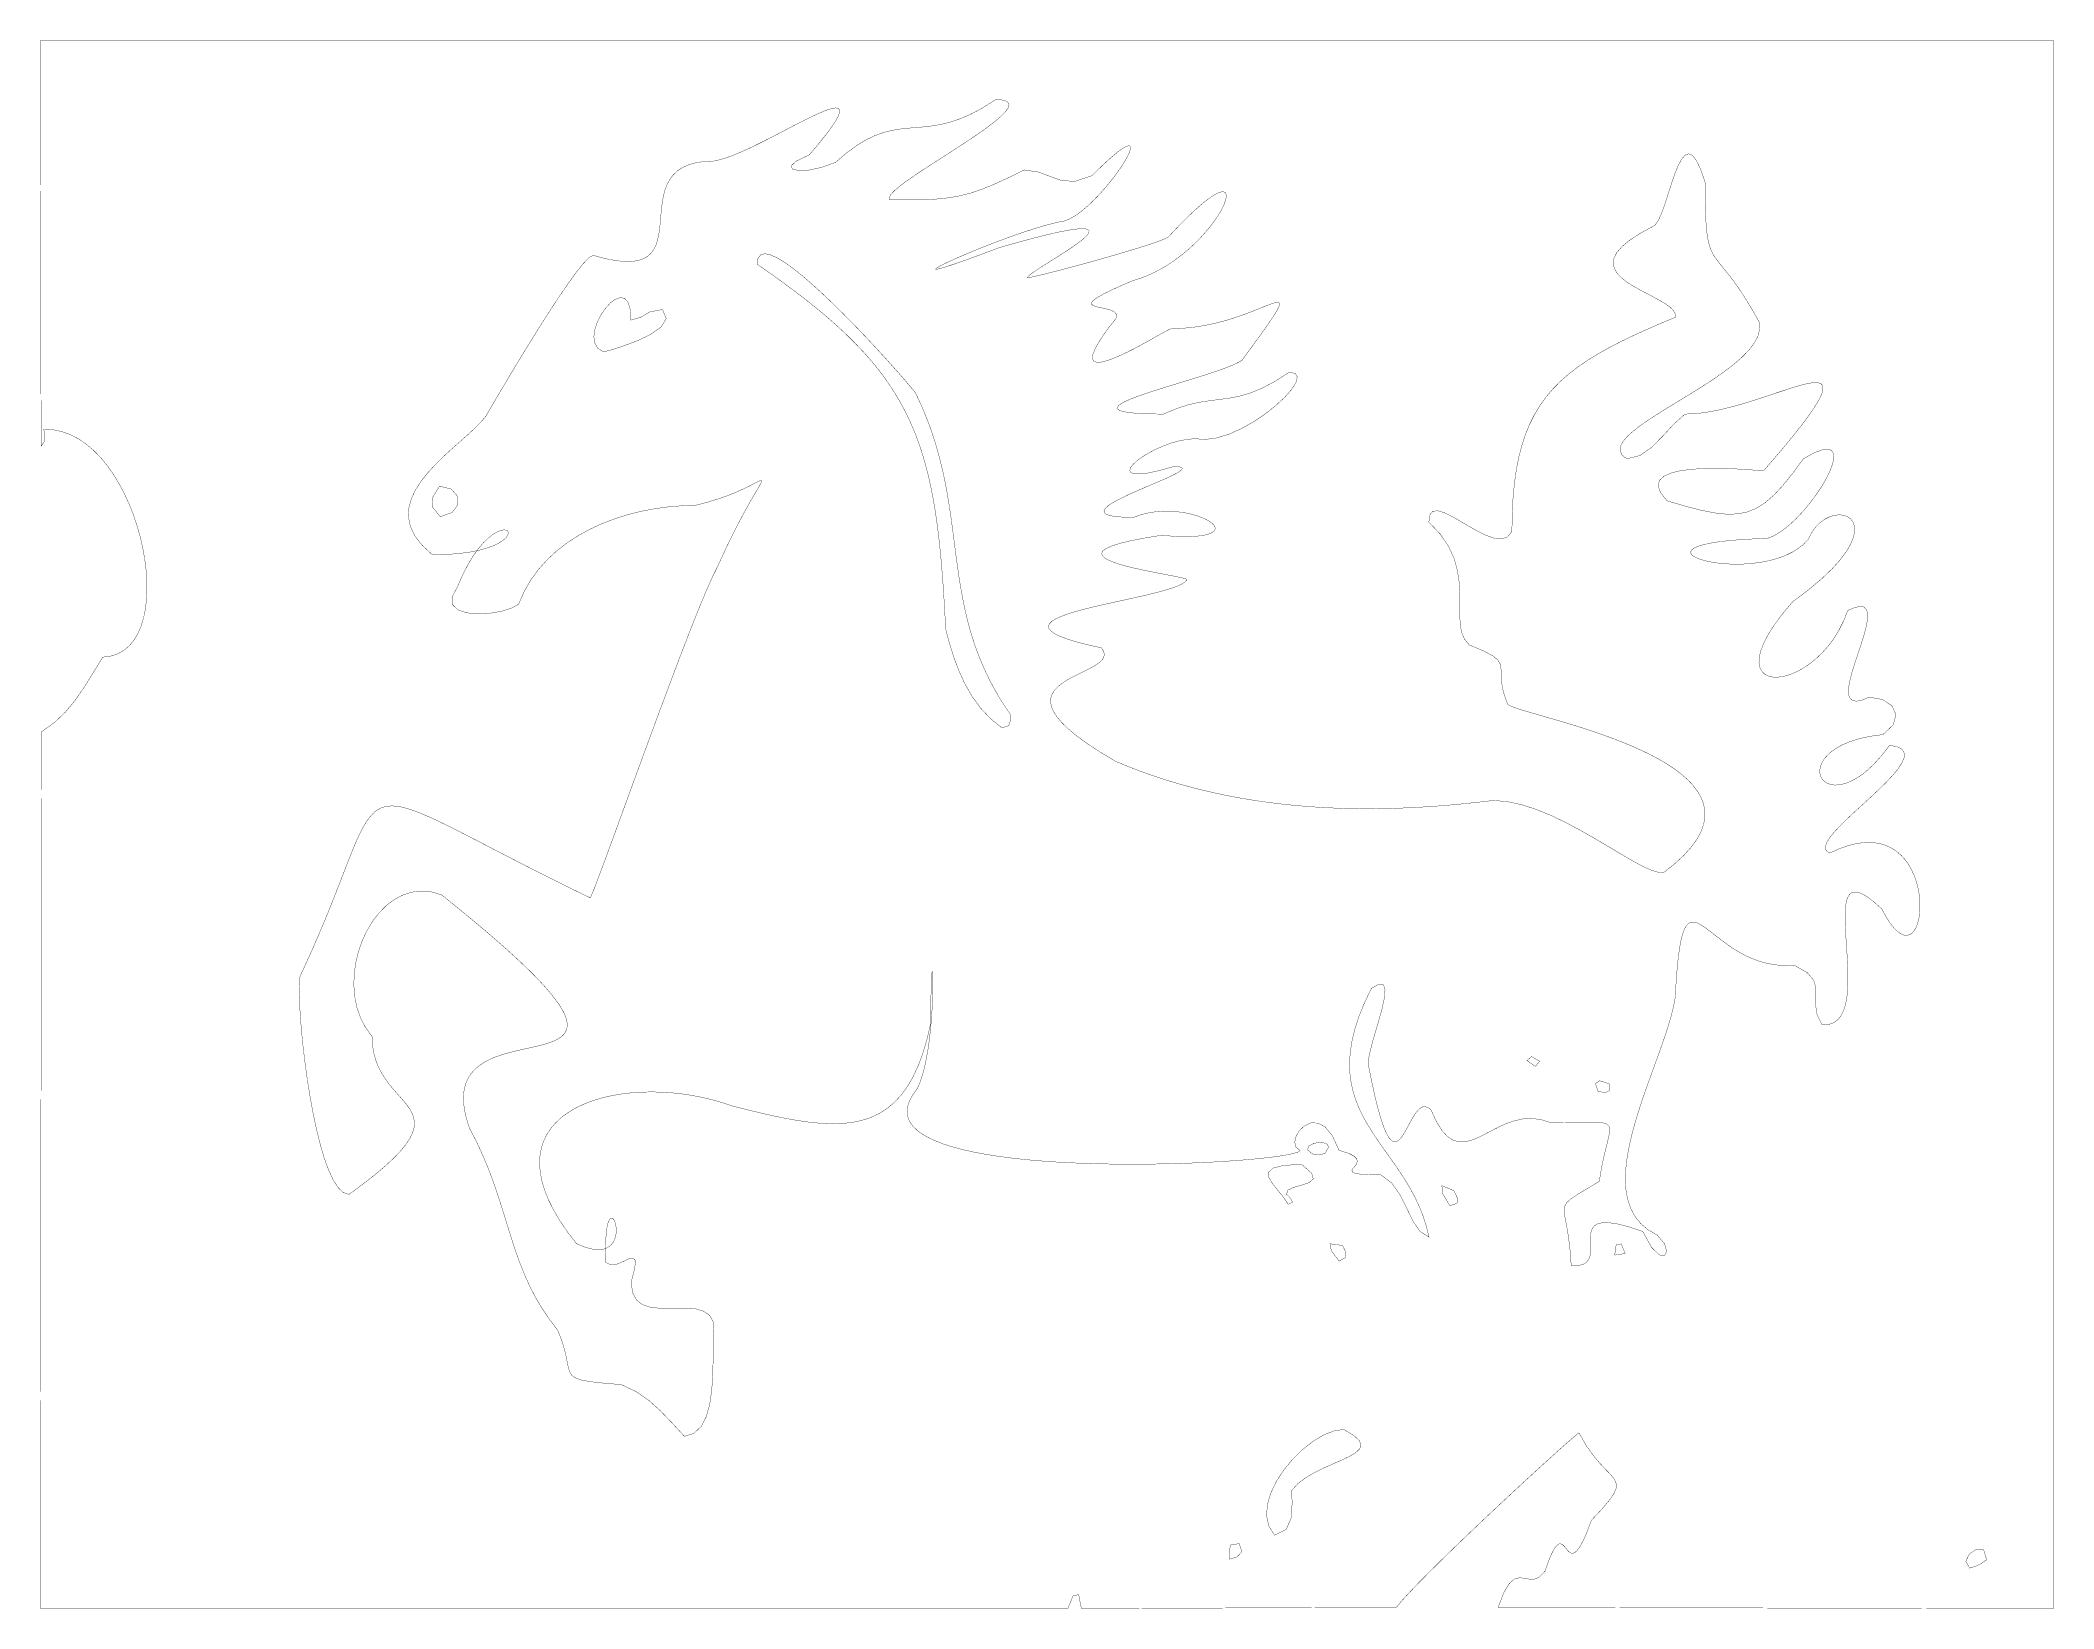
# Model space of a CAD drawing. Extents: x -9.3 to 9.3, y -7.3 to 7.3.
import ezdxf

# ---------------------------------------------------------------- set-up
doc = ezdxf.new("R2010")
doc.units = 0
doc.header["$LTSCALE"] = 0.000394
doc.layers.add('OUTLINE', color=7, linetype='CONTINUOUS')

msp = doc.modelspace()

# ---------------------------------------------------------------- linework, layer by layer
at = {"layer": 'OUTLINE', "color": 7, "linetype": 'CONTINUOUS', "const_width": 0.003}
for points in [[(-9.339, -7.2775), (-9.338866, -7.156201), (-9.338731, -7.0349), (-9.338597, -6.913599), (-9.338463, -6.792295), (-9.338328, -6.670991), (-9.338194, -6.549686), (-9.33806, -6.428379), (-9.337925, -6.307071), (-9.337791, -6.185762), (-9.337657, -6.064451), (-9.337522, -5.94314), (-9.337388, -5.821827), (-9.337254, -5.700514), (-9.337119, -5.579199), (-9.336985, -5.457883), (-9.336851, -5.336566), (-9.336716, -5.215249), (-9.336582, -5.09393), (-9.336448, -4.97261), (-9.336313, -4.851289), (-9.336179, -4.729967), (-9.336045, -4.608645), (-9.33591, -4.487321), (-9.335776, -4.365997), (-9.335642, -4.244672), (-9.335507, -4.123345), (-9.335373, -4.002019), (-9.335239, -3.880691), (-9.335104, -3.759362), (-9.33497, -3.638033), (-9.334836, -3.516703), (-9.334701, -3.395372), (-9.334567, -3.274041), (-9.334433, -3.152709), (-9.334299, -3.031376), (-9.334164, -2.910043), (-9.33403, -2.788709), (-9.333896, -2.667374), (-9.333761, -2.546039), (-9.333627, -2.424703), (-9.333493, -2.303367), (-9.333358, -2.18203), (-9.333224, -2.060693), (-9.33309, -1.939355), (-9.332955, -1.818017), (-9.332821, -1.696678), (-9.332687, -1.575339), (-9.332552, -1.454), (-9.332418, -1.33266), (-9.332284, -1.211319), (-9.332149, -1.089979), (-9.332015, -0.968638), (-9.331881, -0.847297), (-9.331746, -0.725955), (-9.331612, -0.604614), (-9.331478, -0.483272), (-9.331343, -0.36193), (-9.331209, -0.240587), (-9.331075, -0.119245), (-9.33094, 0.002098), (-9.330806, 0.123441), (-9.330672, 0.244784), (-9.330537, 0.366127), (-9.330403, 0.48747), (-9.330269, 0.608813), (-9.330134, 0.730157), (-9.33, 0.8515), (-9.33, 0.8515), (-9.208894, 0.939644), (-9.107815, 1.035648), (-9.019625, 1.141875), (-8.937185, 1.260685), (-8.853356, 1.39444), (-8.761, 1.5455), (-8.688293, 1.554474), (-8.623161, 1.575604), (-8.565443, 1.60804), (-8.51498, 1.650934), (-8.47161, 1.703435), (-8.435173, 1.764696), (-8.405509, 1.833865), (-8.382457, 1.910095), (-8.365857, 1.992535), (-8.355548, 2.080336), (-8.351369, 2.17265), (-8.35316, 2.268626), (-8.36076, 2.367416), (-8.37401, 2.46817), (-8.392748, 2.570038), (-8.416814, 2.672172), (-8.446047, 2.773722), (-8.480287, 2.873839), (-8.519374, 2.971674), (-8.563146, 3.066376), (-8.611444, 3.157098), (-8.664107, 3.242989), (-8.720973, 3.3232), (-8.781884, 3.396882), (-8.846678, 3.463186), (-8.915194, 3.521262), (-8.987273, 3.570261), (-9.062754, 3.609333), (-9.141475, 3.63763), (-9.223278, 3.654302), (-9.308, 3.6585), (-9.308, 3.6585), (-9.297593, 3.596648), (-9.298741, 3.550352), (-9.333, 3.5005), (-9.3332, 3.625903), (-9.3334, 3.751313), (-9.3336, 3.876729), (-9.3338, 4.002151), (-9.334, 4.127579), (-9.3342, 4.253012), (-9.3344, 4.378451), (-9.3346, 4.503894), (-9.3348, 4.629343), (-9.335, 4.754796), (-9.3352, 4.880254), (-9.3354, 5.005716), (-9.3356, 5.131182), (-9.3358, 5.256652), (-9.336, 5.382125), (-9.3362, 5.507602), (-9.3364, 5.633081), (-9.3366, 5.758564), (-9.3368, 5.884049), (-9.337, 6.009537), (-9.3372, 6.135027), (-9.3374, 6.260519), (-9.3376, 6.386013), (-9.3378, 6.511508), (-9.338, 6.637005), (-9.3382, 6.762502), (-9.3384, 6.888001), (-9.3386, 7.0135), (-9.3388, 7.139), (-9.339, 7.2645), (-9.219365, 7.2645), (-9.09973, 7.2645), (-8.980095, 7.2645), (-8.86046, 7.2645), (-8.740824, 7.2645), (-8.621188, 7.2645), (-8.501552, 7.2645), (-8.381915, 7.2645), (-8.262279, 7.2645), (-8.142642, 7.2645), (-8.023005, 7.2645), (-7.903367, 7.2645), (-7.78373, 7.2645), (-7.664092, 7.2645), (-7.544454, 7.2645), (-7.424816, 7.2645), (-7.305177, 7.2645), (-7.185539, 7.2645), (-7.0659, 7.2645), (-6.94626, 7.2645), (-6.826621, 7.2645), (-6.706982, 7.2645), (-6.587342, 7.2645), (-6.467702, 7.2645), (-6.348062, 7.2645), (-6.228421, 7.2645), (-6.108781, 7.2645), (-5.98914, 7.2645), (-5.869499, 7.2645), (-5.749858, 7.2645), (-5.630216, 7.2645), (-5.510575, 7.2645), (-5.390933, 7.2645), (-5.271291, 7.2645), (-5.151649, 7.2645), (-5.032006, 7.2645), (-4.912364, 7.2645), (-4.792721, 7.2645), (-4.673078, 7.2645), (-4.553435, 7.2645), (-4.433792, 7.2645), (-4.314148, 7.2645), (-4.194505, 7.2645), (-4.074861, 7.2645), (-3.955217, 7.2645), (-3.835572, 7.2645), (-3.715928, 7.2645), (-3.596284, 7.2645), (-3.476639, 7.2645), (-3.356994, 7.2645), (-3.237349, 7.2645), (-3.117704, 7.2645), (-2.998058, 7.2645), (-2.878413, 7.2645), (-2.758767, 7.2645), (-2.639121, 7.2645), (-2.519475, 7.2645), (-2.399829, 7.2645), (-2.280183, 7.2645), (-2.160536, 7.2645), (-2.04089, 7.2645), (-1.921243, 7.2645), (-1.801596, 7.2645), (-1.681949, 7.2645), (-1.562302, 7.2645), (-1.442654, 7.2645), (-1.323007, 7.2645), (-1.203359, 7.2645), (-1.083711, 7.2645), (-0.964063, 7.2645), (-0.844415, 7.2645), (-0.724767, 7.2645), (-0.605119, 7.2645), (-0.48547, 7.2645), (-0.365822, 7.2645), (-0.246173, 7.2645), (-0.126524, 7.2645), (-0.006875, 7.2645), (0.112774, 7.2645), (0.232423, 7.2645), (0.352073, 7.2645), (0.471722, 7.2645), (0.591372, 7.2645), (0.711021, 7.2645), (0.830671, 7.2645), (0.950321, 7.2645), (1.069971, 7.2645), (1.189621, 7.2645), (1.309272, 7.2645), (1.428922, 7.2645), (1.548572, 7.2645), (1.668223, 7.2645), (1.787874, 7.2645), (1.907524, 7.2645), (2.027175, 7.2645), (2.146826, 7.2645), (2.266477, 7.2645), (2.386128, 7.2645), (2.50578, 7.2645), (2.625431, 7.2645), (2.745082, 7.2645), (2.864734, 7.2645), (2.984385, 7.2645), (3.104037, 7.2645), (3.223689, 7.2645), (3.343341, 7.2645), (3.462993, 7.2645), (3.582645, 7.2645), (3.702297, 7.2645), (3.821949, 7.2645), (3.941601, 7.2645), (4.061253, 7.2645), (4.180906, 7.2645), (4.300558, 7.2645), (4.42021, 7.2645), (4.539863, 7.2645), (4.659516, 7.2645), (4.779168, 7.2645), (4.898821, 7.2645), (5.018474, 7.2645), (5.138127, 7.2645), (5.25778, 7.2645), (5.377433, 7.2645), (5.497086, 7.2645), (5.616739, 7.2645), (5.736392, 7.2645), (5.856045, 7.2645), (5.975698, 7.2645), (6.095351, 7.2645), (6.215005, 7.2645), (6.334658, 7.2645), (6.454311, 7.2645), (6.573965, 7.2645), (6.693618, 7.2645), (6.813272, 7.2645), (6.932925, 7.2645), (7.052579, 7.2645), (7.172232, 7.2645), (7.291886, 7.2645), (7.41154, 7.2645), (7.531193, 7.2645), (7.650847, 7.2645), (7.770501, 7.2645), (7.890154, 7.2645), (8.009808, 7.2645), (8.129462, 7.2645), (8.249116, 7.2645), (8.368769, 7.2645), (8.488423, 7.2645), (8.608077, 7.2645), (8.727731, 7.2645), (8.847385, 7.2645), (8.967038, 7.2645), (9.086692, 7.2645), (9.206346, 7.2645), (9.326, 7.2645), (9.326, 7.2645), (9.326, 7.144326), (9.326, 7.024153), (9.326, 6.903979), (9.326, 6.783806), (9.326, 6.663632), (9.326, 6.543459), (9.326, 6.423285), (9.326, 6.303111), (9.326, 6.182938), (9.326, 6.062764), (9.326, 5.94259), (9.326, 5.822416), (9.326, 5.702243), (9.326, 5.582069), (9.326, 5.461895), (9.326, 5.341721), (9.326, 5.221547), (9.326, 5.101373), (9.326, 4.981199), (9.326, 4.861024), (9.326, 4.74085), (9.326, 4.620676), (9.326, 4.500501), (9.326, 4.380327), (9.326, 4.260152), (9.326, 4.139978), (9.326, 4.019803), (9.326, 3.899628), (9.326, 3.779453), (9.326, 3.659278), (9.326, 3.539103), (9.326, 3.418928), (9.326, 3.298752), (9.326, 3.178577), (9.326, 3.058401), (9.326, 2.938226), (9.326, 2.81805), (9.326, 2.697874), (9.326, 2.577698), (9.326, 2.457522), (9.326, 2.337345), (9.326, 2.217169), (9.326, 2.096992), (9.326, 1.976816), (9.326, 1.856639), (9.326, 1.736462), (9.326, 1.616284), (9.326, 1.496107), (9.326, 1.375929), (9.326, 1.255752), (9.326, 1.135574), (9.326, 1.015396), (9.326, 0.895218), (9.326, 0.775039), (9.326, 0.654861), (9.326, 0.534682), (9.326, 0.414503), (9.326, 0.294324), (9.326, 0.174144), (9.326, 0.053965), (9.326, -0.066215), (9.326, -0.186395), (9.326, -0.306575), (9.326, -0.426755), (9.326, -0.546936), (9.326, -0.667117), (9.326, -0.787298), (9.326, -0.907479), (9.326, -1.027661), (9.326, -1.147842), (9.326, -1.268024), (9.326, -1.388207), (9.326, -1.508389), (9.326, -1.628572), (9.326, -1.748755), (9.326, -1.868938), (9.326, -1.989121), (9.326, -2.109305), (9.326, -2.229489), (9.326, -2.349673), (9.326, -2.469858), (9.326, -2.590043), (9.326, -2.710228), (9.326, -2.830413), (9.326, -2.950599), (9.326, -3.070785), (9.326, -3.190971), (9.326, -3.311157), (9.326, -3.431344), (9.326, -3.551531), (9.326, -3.671719), (9.326, -3.791906), (9.326, -3.912095), (9.326, -4.032283), (9.326, -4.152472), (9.326, -4.272661), (9.326, -4.39285), (9.326, -4.51304), (9.326, -4.63323), (9.326, -4.75342), (9.326, -4.873611), (9.326, -4.993802), (9.326, -5.113993), (9.326, -5.234185), (9.326, -5.354377), (9.326, -5.474569), (9.326, -5.594762), (9.326, -5.714955), (9.326, -5.835148), (9.326, -5.955342), (9.326, -6.075536), (9.326, -6.195731), (9.326, -6.315926), (9.326, -6.436121), (9.326, -6.556317), (9.326, -6.676513), (9.326, -6.79671), (9.326, -6.916907), (9.326, -7.037104), (9.326, -7.157302), (9.326, -7.2775), (9.326, -7.2775), (9.203427, -7.277284), (9.08085, -7.277065), (8.958271, -7.276842), (8.835688, -7.276617), (8.713102, -7.276388), (8.590513, -7.276156), (8.467921, -7.275921), (8.345327, -7.275684), (8.222729, -7.275444), (8.100129, -7.275201), (7.977526, -7.274955), (7.854921, -7.274707), (7.732314, -7.274457), (7.609704, -7.274204), (7.487091, -7.273949), (7.364477, -7.273691), (7.241861, -7.273432), (7.119242, -7.273171), (6.996621, -7.272907), (6.873999, -7.272642), (6.751375, -7.272375), (6.628749, -7.272106), (6.506122, -7.271836), (6.383493, -7.271564), (6.260862, -7.271291), (6.13823, -7.271016), (6.015597, -7.27074), (5.892963, -7.270463), (5.770327, -7.270185), (5.647691, -7.269905), (5.525053, -7.269625), (5.402415, -7.269344), (5.279776, -7.269062), (5.157136, -7.268779), (5.034495, -7.268495), (4.911854, -7.268211), (4.789213, -7.267927), (4.666571, -7.267642), (4.543928, -7.267357), (4.421286, -7.267071), (4.298643, -7.266786), (4.176, -7.2665), (4.176, -7.2665), (4.22914, -7.129051), (4.279119, -7.045726), (4.326778, -7.004056), (4.372955, -6.99157), (4.41849, -6.9958), (4.464222, -7.004278), (4.510992, -7.004533), (4.559638, -6.984097), (4.611, -6.9305), (4.643546, -6.838358), (4.672056, -6.770012), (4.697048, -6.722583), (4.719039, -6.69319), (4.738548, -6.678955), (4.756092, -6.676996), (4.772189, -6.684436), (4.787357, -6.698393), (4.802114, -6.715988), (4.816978, -6.734342), (4.832466, -6.750574), (4.849097, -6.761805), (4.867388, -6.765156), (4.887857, -6.757746), (4.911022, -6.736696), (4.937401, -6.699126), (4.967512, -6.642157), (5.001872, -6.562908), (5.041, -6.4585), (5.041, -6.4585), (5.138234, -6.355174), (5.207204, -6.274056), (5.250563, -6.210438), (5.270963, -6.159611), (5.271058, -6.116868), (5.2535, -6.0775), (5.220942, -6.036799), (5.176037, -5.990056), (5.121437, -5.932563), (5.059796, -5.859611), (4.993766, -5.766493), (4.926, -5.6485), (4.909322, -5.660032), (4.869388, -5.693386), (4.808852, -5.746199), (4.730365, -5.816108), (4.63658, -5.900749), (4.530148, -5.997759), (4.413723, -6.104776), (4.289956, -6.219436), (4.1615, -6.339375), (4.031007, -6.462231), (3.901129, -6.585641), (3.774519, -6.707241), (3.653828, -6.824668), (3.541709, -6.935559), (3.440815, -7.037551), (3.353797, -7.128281), (3.283308, -7.205385), (3.232, -7.2665), (3.105087, -7.266897), (2.978173, -7.267305), (2.851259, -7.267723), (2.724343, -7.268151), (2.597425, -7.268588), (2.470504, -7.269034), (2.343581, -7.269489), (2.216654, -7.269951), (2.089723, -7.270421), (1.962787, -7.270898), (1.835847, -7.271381), (1.708901, -7.27187), (1.58195, -7.272365), (1.454992, -7.272864), (1.328027, -7.273368), (1.201055, -7.273876), (1.074074, -7.274387), (0.947086, -7.274902), (0.820088, -7.275418), (0.693082, -7.275937), (0.566065, -7.276457), (0.439038, -7.276978), (0.312, -7.2775), (0.312, -7.2775), (0.286926, -7.147278), (0.234074, -7.161056), (0.187, -7.2775), (0.06643, -7.2775), (-0.054139, -7.2775), (-0.174709, -7.2775), (-0.295279, -7.2775), (-0.415848, -7.2775), (-0.536418, -7.2775), (-0.656988, -7.2775), (-0.777558, -7.2775), (-0.898128, -7.2775), (-1.018698, -7.2775), (-1.139269, -7.2775), (-1.259839, -7.2775), (-1.38041, -7.2775), (-1.50098, -7.2775), (-1.621551, -7.2775), (-1.742122, -7.2775), (-1.862694, -7.2775), (-1.983265, -7.2775), (-2.103837, -7.2775), (-2.224409, -7.2775), (-2.344981, -7.2775), (-2.465553, -7.2775), (-2.586126, -7.2775), (-2.706699, -7.2775), (-2.827272, -7.2775), (-2.947846, -7.2775), (-3.06842, -7.2775), (-3.188994, -7.2775), (-3.309568, -7.2775), (-3.430143, -7.2775), (-3.550719, -7.2775), (-3.671294, -7.2775), (-3.79187, -7.2775), (-3.912447, -7.2775), (-4.033024, -7.2775), (-4.153601, -7.2775), (-4.274179, -7.2775), (-4.394757, -7.2775), (-4.515336, -7.2775), (-4.635915, -7.2775), (-4.756494, -7.2775), (-4.877074, -7.2775), (-4.997655, -7.2775), (-5.118236, -7.2775), (-5.238818, -7.2775), (-5.3594, -7.2775), (-5.479983, -7.2775), (-5.600566, -7.2775), (-5.72115, -7.2775), (-5.841735, -7.2775), (-5.96232, -7.2775), (-6.082905, -7.2775), (-6.203492, -7.2775), (-6.324079, -7.2775), (-6.444667, -7.2775), (-6.565255, -7.2775), (-6.685844, -7.2775), (-6.806434, -7.2775), (-6.927024, -7.2775), (-7.047615, -7.2775), (-7.168207, -7.2775), (-7.2888, -7.2775), (-7.409393, -7.2775), (-7.529987, -7.2775), (-7.650582, -7.2775), (-7.771178, -7.2775), (-7.891775, -7.2775), (-8.012372, -7.2775), (-8.13297, -7.2775), (-8.253569, -7.2775), (-8.374169, -7.2775), (-8.49477, -7.2775), (-8.615371, -7.2775), (-8.735974, -7.2775), (-8.856577, -7.2775), (-8.977181, -7.2775), (-9.097787, -7.2775), (-9.218393, -7.2775), (-9.339, -7.2775)], [(-0.424, 0.8895), (-0.53166, 0.976395), (-0.623969, 1.075219), (-0.702543, 1.183934), (-0.769, 1.3005), (-0.824957, 1.422879), (-0.872031, 1.549031), (-0.91184, 1.676918), (-0.946, 1.8045), (-0.954006, 1.959786), (-0.962789, 2.109046), (-0.972521, 2.252527), (-0.983377, 2.390478), (-0.995531, 2.523148), (-1.009156, 2.650784), (-1.024426, 2.773635), (-1.041516, 2.89195), (-1.060598, 3.005977), (-1.081848, 3.115964), (-1.105438, 3.22216), (-1.131543, 3.324813), (-1.160337, 3.424171), (-1.191993, 3.520483), (-1.226686, 3.613997), (-1.264588, 3.704962), (-1.305875, 3.793625), (-1.35072, 3.880236), (-1.399296, 3.965042), (-1.451779, 4.048292), (-1.50834, 4.130235), (-1.569156, 4.211118), (-1.634398, 4.29119), (-1.704242, 4.3707), (-1.778861, 4.449896), (-1.858429, 4.529025), (-1.94312, 4.608338), (-2.033107, 4.688081), (-2.128565, 4.768504), (-2.229668, 4.849854), (-2.336589, 4.932381), (-2.449502, 5.016331), (-2.568581, 5.101955), (-2.694, 5.1895), (-2.685667, 5.245021), (-2.661678, 5.27682), (-2.623546, 5.286884), (-2.572783, 5.277201), (-2.510902, 5.249759), (-2.439417, 5.206547), (-2.35984, 5.149551), (-2.273684, 5.080761), (-2.182463, 5.002163), (-2.087689, 4.915747), (-1.990875, 4.8235), (-1.893534, 4.72741), (-1.797179, 4.629465), (-1.703324, 4.531653), (-1.61348, 4.435961), (-1.529162, 4.344379), (-1.451881, 4.258894), (-1.383151, 4.181493), (-1.324485, 4.114166), (-1.277396, 4.058899), (-1.243397, 4.017681), (-1.224, 3.9925), (-1.167937, 3.871899), (-1.118683, 3.75292), (-1.075638, 3.635463), (-1.038203, 3.51943), (-1.00578, 3.404722), (-0.97777, 3.291241), (-0.953572, 3.178887), (-0.93259, 3.067562), (-0.914222, 2.957167), (-0.897871, 2.847603), (-0.882938, 2.738772), (-0.868823, 2.630574), (-0.854928, 2.522912), (-0.840653, 2.415685), (-0.825399, 2.308796), (-0.808568, 2.202146), (-0.789561, 2.095636), (-0.767778, 1.989167), (-0.74262, 1.88264), (-0.713489, 1.775957), (-0.679786, 1.669019), (-0.640911, 1.561726), (-0.596266, 1.453981), (-0.545251, 1.345685), (-0.487268, 1.236739), (-0.421717, 1.127043), (-0.348, 1.0165), (-0.348, 1.0165), (-0.348593, 0.945352), (-0.362741, 0.909981)], [(-4.118, 4.3755), (-4.170339, 4.408922), (-4.199181, 4.457491), (-4.207692, 4.516945), (-4.199038, 4.583022), (-4.176386, 4.65146), (-4.142901, 4.717999), (-4.10175, 4.778375), (-4.056099, 4.828328), (-4.009114, 4.863596), (-3.963962, 4.879917), (-3.923808, 4.87303), (-3.891819, 4.838672), (-3.871161, 4.772583), (-3.865, 4.6705), (-3.769704, 4.699278), (-3.689963, 4.746722), (-3.572, 4.7695), (-3.536857, 4.686485), (-3.582898, 4.608036), (-3.684041, 4.536759), (-3.814204, 4.475261), (-3.947306, 4.426147), (-4.057265, 4.392025)], [(-5.632, 2.8475), (-5.708667, 2.94313), (-5.7, 3.03187), (-5.638, 3.1315), (-5.531104, 3.104748), (-5.473312, 3.039884), (-5.468368, 2.959996), (-5.520016, 2.888172)], [(4.521, -2.2495), (4.495, -2.2315), (4.469, -2.2135), (4.443, -2.1955), (4.485889, -2.159056), (4.560778, -2.201278)], [(5.104, -2.4855), (5.077556, -2.4085), (5.116444, -2.382833), (5.206, -2.4105), (5.207111, -2.475722), (5.177556, -2.488944)]]:
    msp.add_lwpolyline(points, close=True, dxfattribs=at)
at = {"layer": 'OUTLINE', "linetype": 'CONTINUOUS', "const_width": 0.003}
for points in [[(-3.368, -5.6805), (-3.477712, -5.56146), (-3.583776, -5.45034), (-3.693584, -5.35074), (-3.814528, -5.26626), (-3.954, -5.2005), (-4.113143, -5.187296), (-4.232084, -5.174502), (-4.317185, -5.159801), (-4.374805, -5.140876), (-4.411307, -5.11541), (-4.433049, -5.081086), (-4.446393, -5.035587), (-4.457699, -4.976596), (-4.473329, -4.901796), (-4.499642, -4.80887), (-4.543, -4.6955), (-4.543, -4.6955), (-4.621278, -4.593755), (-4.689949, -4.49171), (-4.750183, -4.389212), (-4.803148, -4.286108), (-4.850013, -4.182242), (-4.891946, -4.077462), (-4.930117, -3.971613), (-4.965694, -3.864542), (-4.999846, -3.756095), (-5.033741, -3.646117), (-5.068548, -3.534455), (-5.105437, -3.420955), (-5.145575, -3.305463), (-5.190132, -3.187826), (-5.240276, -3.067889), (-5.297175, -2.945498), (-5.362, -2.8205), (-5.381329, -2.761232), (-5.396271, -2.705492), (-5.407008, -2.653157), (-5.41372, -2.604101), (-5.416588, -2.558198), (-5.415792, -2.515325), (-5.411515, -2.475354), (-5.403936, -2.438162), (-5.393236, -2.403624), (-5.379596, -2.371613), (-5.363197, -2.342006), (-5.34422, -2.314677), (-5.322845, -2.2895), (-5.299253, -2.266351), (-5.273625, -2.245105), (-5.246143, -2.225636), (-5.216986, -2.207819), (-5.186335, -2.191529), (-5.154371, -2.176642), (-5.121276, -2.163032), (-5.087229, -2.150573), (-5.052412, -2.139141), (-5.017006, -2.128611), (-4.98119, -2.118857), (-4.945147, -2.109754), (-4.909057, -2.101178), (-4.8731, -2.093003), (-4.837458, -2.085104), (-4.802311, -2.077356), (-4.76784, -2.069633), (-4.734225, -2.061811), (-4.701649, -2.053764), (-4.670291, -2.045368), (-4.640332, -2.036497), (-4.611953, -2.027027), (-4.585335, -2.016831), (-4.560659, -2.005785), (-4.538105, -1.993764), (-4.517854, -1.980642), (-4.500087, -1.966295), (-4.484986, -1.950598), (-4.472729, -1.933425), (-4.4635, -1.91465), (-4.457477, -1.89415), (-4.454843, -1.871799), (-4.455777, -1.847472), (-4.460461, -1.821043), (-4.469076, -1.792388), (-4.481802, -1.761381), (-4.498819, -1.727898), (-4.52031, -1.691812), (-4.546454, -1.653), (-4.577433, -1.611336), (-4.613427, -1.566694), (-4.654617, -1.51895), (-4.701184, -1.467979), (-4.753308, -1.413655), (-4.811171, -1.355854), (-4.874954, -1.29445), (-4.944836, -1.229317), (-5.020999, -1.160332), (-5.103624, -1.087369), (-5.192891, -1.010302), (-5.288981, -0.929007), (-5.392076, -0.843358), (-5.502355, -0.753231), (-5.62, -0.6585), (-5.62, -0.6585), (-5.715993, -0.630955), (-5.808707, -0.623344), (-5.897502, -0.634042), (-5.981741, -0.661426), (-6.060787, -0.703873), (-6.134001, -0.759758), (-6.200747, -0.827459), (-6.260386, -0.905352), (-6.312281, -0.991814), (-6.355794, -1.08522), (-6.390287, -1.183947), (-6.415123, -1.286372), (-6.429664, -1.390871), (-6.433272, -1.49582), (-6.425309, -1.599596), (-6.405138, -1.700576), (-6.372122, -1.797136), (-6.325622, -1.887651), (-6.265, -1.9705), (-6.265, -1.9705), (-6.260685, -2.052023), (-6.248482, -2.126261), (-6.2295, -2.193873), (-6.204853, -2.25552), (-6.175649, -2.311859), (-6.143002, -2.363551), (-6.108022, -2.411253), (-6.07182, -2.455627), (-6.035508, -2.49733), (-6.000196, -2.537023), (-5.966996, -2.575363), (-5.937018, -2.613011), (-5.911375, -2.650625), (-5.891177, -2.688865), (-5.877536, -2.72839), (-5.871562, -2.769859), (-5.874367, -2.813932), (-5.887061, -2.861266), (-5.910757, -2.912523), (-5.946566, -2.968361), (-5.995598, -3.029438), (-6.058964, -3.096415), (-6.137776, -3.169951), (-6.233146, -3.250704), (-6.346183, -3.339334), (-6.478, -3.4365), (-6.478, -3.4365), (-6.529148, -3.420692), (-6.577849, -3.375521), (-6.623991, -3.304361), (-6.66746, -3.210591), (-6.708142, -3.097585), (-6.745926, -2.968722), (-6.780697, -2.827378), (-6.812343, -2.676928), (-6.84075, -2.52075), (-6.865805, -2.36222), (-6.887395, -2.204715), (-6.905407, -2.051611), (-6.919728, -1.906285), (-6.930244, -1.772113), (-6.936843, -1.652472), (-6.93941, -1.550739), (-6.937834, -1.470289), (-6.932, -1.4145), (-6.873737, -1.289153), (-6.819781, -1.169417), (-6.769846, -1.055236), (-6.72365, -0.946553), (-6.680907, -0.843315), (-6.641334, -0.745464), (-6.604647, -0.652945), (-6.570562, -0.565703), (-6.538794, -0.483683), (-6.509059, -0.406828), (-6.481074, -0.335083), (-6.454554, -0.268392), (-6.429216, -0.2067), (-6.404774, -0.149951), (-6.380945, -0.09809), (-6.357445, -0.051061), (-6.33399, -0.008808), (-6.310295, 0.028724), (-6.286077, 0.061591), (-6.261051, 0.089848), (-6.234934, 0.113551), (-6.207441, 0.132756), (-6.178288, 0.147518), (-6.147191, 0.157892), (-6.113866, 0.163935), (-6.078029, 0.165702), (-6.039395, 0.163249), (-5.997681, 0.156631), (-5.952603, 0.145903), (-5.903876, 0.131122), (-5.851217, 0.112342), (-5.794341, 0.089621), (-5.732964, 0.063012), (-5.666802, 0.032572), (-5.595571, -0.001644), (-5.518986, -0.03958), (-5.436765, -0.08118), (-5.348622, -0.126389), (-5.254274, -0.175152), (-5.153436, -0.227412), (-5.045825, -0.283114), (-4.931155, -0.342203), (-4.809144, -0.404623), (-4.679508, -0.470318), (-4.541961, -0.539233), (-4.396219, -0.611312), (-4.242, -0.6865), (-4.242, -0.6865), (-4.235042, -0.675112), (-4.220755, -0.642049), (-4.199675, -0.588961), (-4.172337, -0.517499), (-4.139276, -0.429311), (-4.101027, -0.326049), (-4.058127, -0.209363), (-4.011109, -0.080903), (-3.960509, 0.057681), (-3.906863, 0.204738), (-3.850706, 0.358619), (-3.792574, 0.517673), (-3.733, 0.68025), (-3.672521, 0.8447), (-3.611672, 1.009372), (-3.550989, 1.172617), (-3.491005, 1.332784), (-3.432258, 1.488223), (-3.375282, 1.637283), (-3.320612, 1.778316), (-3.268783, 1.909669), (-3.220332, 2.029694), (-3.175792, 2.13674), (-3.135701, 2.229156), (-3.100591, 2.305293), (-3.071, 2.3635), (-2.997235, 2.524659), (-2.929598, 2.664931), (-2.868437, 2.785515), (-2.814099, 2.887604), (-2.766929, 2.972396), (-2.727274, 3.041086), (-2.695481, 3.09487), (-2.671898, 3.134945), (-2.656869, 3.162506), (-2.650742, 3.178749), (-2.653864, 3.18487), (-2.66658, 3.182066), (-2.689239, 3.171531), (-2.722185, 3.154463), (-2.765767, 3.132057), (-2.82033, 3.105509), (-2.886221, 3.076015), (-2.963787, 3.044771), (-3.053375, 3.012973), (-3.15533, 2.981818), (-3.27, 2.9525), (-3.27, 2.9525), (-3.391754, 2.949211), (-3.515268, 2.939268), (-3.639604, 2.922553), (-3.763828, 2.898953), (-3.887003, 2.868351), (-4.008193, 2.830631), (-4.126463, 2.785677), (-4.240875, 2.733375), (-4.350494, 2.673608), (-4.454385, 2.60626), (-4.55161, 2.531216), (-4.641234, 2.448359), (-4.722322, 2.357575), (-4.793936, 2.258748), (-4.85514, 2.151761), (-4.905, 2.0365), (-4.972084, 1.999419), (-5.065521, 1.970445), (-5.173593, 1.951981), (-5.284578, 1.946431), (-5.386756, 1.956198), (-5.468407, 1.983685), (-5.517812, 2.031296), (-5.52325, 2.101433), (-5.473, 2.1965), (-5.424949, 2.306272), (-5.376302, 2.40099), (-5.32776, 2.481552), (-5.280023, 2.548859), (-5.233792, 2.603812), (-5.189767, 2.64731), (-5.148648, 2.680253), (-5.111137, 2.703542), (-5.077933, 2.718076), (-5.049736, 2.724756), (-5.027248, 2.724482), (-5.011168, 2.718153), (-5.002197, 2.706671), (-5.001036, 2.690934), (-5.008384, 2.671844), (-5.024943, 2.6503), (-5.051412, 2.627202), (-5.088492, 2.603451), (-5.136884, 2.579946), (-5.197288, 2.557588), (-5.270404, 2.537277), (-5.356933, 2.519912), (-5.457575, 2.506394), (-5.57303, 2.497624), (-5.704, 2.4945), (-5.704, 2.4945), (-5.801511, 2.58405), (-5.869308, 2.67291), (-5.910168, 2.760871), (-5.926868, 2.84772), (-5.922185, 2.933247), (-5.898897, 3.01724), (-5.85978, 3.099488), (-5.807611, 3.179779), (-5.745168, 3.257903), (-5.675227, 3.333647), (-5.600567, 3.406801), (-5.523963, 3.477154), (-5.448194, 3.544494), (-5.376036, 3.60861), (-5.310266, 3.66929), (-5.253662, 3.726324), (-5.209, 3.7795), (-5.177995, 3.833583), (-5.129324, 3.917249), (-5.065863, 4.025121), (-4.990487, 4.151821), (-4.906072, 4.291973), (-4.815493, 4.4402), (-4.721625, 4.591125), (-4.627344, 4.739372), (-4.535525, 4.879563), (-4.449044, 5.006322), (-4.370775, 5.114272), (-4.303595, 5.198036), (-4.250378, 5.252238), (-4.214, 5.2715), (-4.106024, 5.242436), (-4.011725, 5.22369), (-3.930133, 5.214585), (-3.860279, 5.214446), (-3.801192, 5.222595), (-3.751904, 5.238357), (-3.711443, 5.261055), (-3.678841, 5.290014), (-3.653128, 5.324556), (-3.633333, 5.364005), (-3.618487, 5.407686), (-3.607621, 5.454922), (-3.599764, 5.505036), (-3.593947, 5.557352), (-3.589199, 5.611195), (-3.584552, 5.665887), (-3.579035, 5.720753), (-3.571679, 5.775115), (-3.561514, 5.828299), (-3.547569, 5.879627), (-3.528876, 5.928424), (-3.504464, 5.974013), (-3.473364, 6.015717), (-3.434606, 6.05286), (-3.387219, 6.084767), (-3.330236, 6.110761), (-3.262684, 6.130165), (-3.183596, 6.142304), (-3.092, 6.1465), (-3.092, 6.1465), (-3.038552, 6.158118), (-2.97925, 6.176176), (-2.914988, 6.199813), (-2.846659, 6.228169), (-2.77516, 6.260383), (-2.701383, 6.295595), (-2.626223, 6.332944), (-2.550575, 6.371569), (-2.475333, 6.410611), (-2.401392, 6.449208), (-2.329645, 6.486501), (-2.260988, 6.521628), (-2.196314, 6.553728), (-2.136518, 6.581942), (-2.082494, 6.605409), (-2.035137, 6.623269), (-1.995341, 6.63466), (-1.964, 6.638722), (-1.942009, 6.634595), (-1.930262, 6.621418), (-1.929654, 6.598331), (-1.941079, 6.564473), (-1.965431, 6.518984), (-2.003605, 6.461002), (-2.056495, 6.389668), (-2.124995, 6.304121), (-2.21, 6.2035), (-2.21, 6.2035), (-2.330723, 6.145625), (-2.378886, 6.10087), (-2.36691, 6.070966), (-2.307213, 6.057646), (-2.212216, 6.06264), (-2.094338, 6.087681), (-1.966, 6.1345), (-1.863894, 6.222079), (-1.769293, 6.291212), (-1.681065, 6.344253), (-1.598077, 6.383559), (-1.519197, 6.411486), (-1.443293, 6.430388), (-1.369233, 6.442623), (-1.295886, 6.450545), (-1.222118, 6.456511), (-1.146798, 6.462876), (-1.068794, 6.471996), (-0.986973, 6.486227), (-0.900204, 6.507925), (-0.807354, 6.539446), (-0.707291, 6.583144), (-0.598884, 6.641377), (-0.481, 6.7165), (-0.412807, 6.711139), (-0.372762, 6.695706), (-0.358239, 6.671176), (-0.36661, 6.638527), (-0.395247, 6.598732), (-0.441525, 6.552768), (-0.502815, 6.501611), (-0.57649, 6.446236), (-0.659924, 6.38762), (-0.750489, 6.326736), (-0.845558, 6.264563), (-0.942504, 6.202074), (-1.0387, 6.140247), (-1.131519, 6.080056), (-1.218332, 6.022477), (-1.296515, 5.968486), (-1.363438, 5.919058), (-1.416475, 5.875171), (-1.452999, 5.837798), (-1.470383, 5.807916), (-1.466, 5.7865), (-1.298566, 5.785643), (-1.155048, 5.787564), (-1.030022, 5.793601), (-0.918064, 5.805092), (-0.81375, 5.823375), (-0.711656, 5.849788), (-0.606358, 5.885669), (-0.492432, 5.932356), (-0.364454, 5.991187), (-0.217, 6.0635), (-0.083832, 6.04358), (0.026104, 6.00158), (0.132056, 5.96414), (0.253272, 5.9579), (0.409, 6.0095), (0.505802, 6.103872), (0.585771, 6.176947), (0.649888, 6.2303), (0.699134, 6.265506), (0.73449, 6.28414), (0.756937, 6.287776), (0.767456, 6.277991), (0.767029, 6.256358), (0.756635, 6.224453), (0.737257, 6.18385), (0.709875, 6.136125), (0.67547, 6.082852), (0.635024, 6.025607), (0.589517, 5.965964), (0.53993, 5.905499), (0.487245, 5.845785), (0.432442, 5.788399), (0.376503, 5.734915), (0.320408, 5.686909), (0.265138, 5.645954), (0.211675, 5.613626), (0.161, 5.5915), (0.104688, 5.580654), (0.042919, 5.566189), (-0.023458, 5.548509), (-0.093594, 5.528022), (-0.166639, 5.505134), (-0.241744, 5.480252), (-0.31806, 5.453782), (-0.394737, 5.42613), (-0.470926, 5.397703), (-0.545778, 5.368907), (-0.618443, 5.34015), (-0.688072, 5.311836), (-0.753816, 5.284373), (-0.814825, 5.258167), (-0.87025, 5.233625), (-0.919242, 5.211153), (-0.960951, 5.191157), (-0.994528, 5.174044), (-1.019124, 5.16022), (-1.033889, 5.150093), (-1.037974, 5.144067), (-1.03053, 5.14255), (-1.010707, 5.145948), (-0.977656, 5.154668), (-0.930528, 5.169116), (-0.868473, 5.189698), (-0.790642, 5.216821), (-0.696186, 5.250891), (-0.584255, 5.292316), (-0.454, 5.3415), (-0.281675, 5.390537), (-0.132423, 5.43084), (-0.004973, 5.462913), (0.101945, 5.487261), (0.189602, 5.504386), (0.25927, 5.514793), (0.312219, 5.518984), (0.34972, 5.517465), (0.373045, 5.510738), (0.383464, 5.499308), (0.382248, 5.483678), (0.370668, 5.464351), (0.349995, 5.441832), (0.3215, 5.416625), (0.286454, 5.389233), (0.246128, 5.360159), (0.201793, 5.329908), (0.15472, 5.298983), (0.10618, 5.267888), (0.057443, 5.237127), (0.009781, 5.207203), (-0.035535, 5.178621), (-0.077235, 5.151883), (-0.114047, 5.127494), (-0.1447, 5.105958), (-0.167924, 5.087777), (-0.182448, 5.073457), (-0.187, 5.0635), (-0.137609, 5.072111), (-0.036792, 5.095788), (0.102917, 5.131297), (0.268984, 5.175404), (0.448875, 5.224875), (0.630056, 5.276476), (0.799993, 5.326973), (0.946152, 5.373132), (1.055999, 5.411719), (1.117, 5.4395), (1.212035, 5.54089), (1.297045, 5.626708), (1.372298, 5.697768), (1.438063, 5.754886), (1.494611, 5.798876), (1.542209, 5.830554), (1.581126, 5.850734), (1.611633, 5.860232), (1.633999, 5.859863), (1.648491, 5.850441), (1.65538, 5.832782), (1.654935, 5.807701), (1.647424, 5.776013), (1.633118, 5.738533), (1.612284, 5.696075), (1.585193, 5.649456), (1.552113, 5.599489), (1.513313, 5.546991), (1.469063, 5.492775), (1.419632, 5.437658), (1.365288, 5.382454), (1.306302, 5.327978), (1.242941, 5.275046), (1.175476, 5.224471), (1.104176, 5.17707), (1.029308, 5.133658), (0.951144, 5.095048), (0.869952, 5.062057), (0.786, 5.0355), (0.786, 5.0355), (0.629119, 4.967293), (0.518607, 4.914001), (0.448432, 4.873459), (0.412562, 4.843505), (0.404962, 4.821977), (0.419601, 4.806711), (0.450446, 4.795544), (0.491464, 4.786313), (0.536622, 4.776855), (0.579887, 4.765008), (0.615227, 4.748609), (0.636609, 4.725494), (0.638, 4.6935), (0.547718, 4.576473), (0.482446, 4.481637), (0.440043, 4.407256), (0.418368, 4.351596), (0.415281, 4.312922), (0.428642, 4.289499), (0.45631, 4.279593), (0.496144, 4.281468), (0.546004, 4.29339), (0.60375, 4.313625), (0.667241, 4.340437), (0.734336, 4.372092), (0.802895, 4.406855), (0.870778, 4.442991), (0.935844, 4.478766), (0.995952, 4.512444), (1.048962, 4.542291), (1.092734, 4.566573), (1.125127, 4.583554), (1.144, 4.5915), (1.250293, 4.595023), (1.352656, 4.604891), (1.450689, 4.620053), (1.543995, 4.639458), (1.632175, 4.662057), (1.714828, 4.686797), (1.791557, 4.712628), (1.861963, 4.7385), (1.925646, 4.763361), (1.982209, 4.786161), (2.031251, 4.80585), (2.072375, 4.821375), (2.105181, 4.831687), (2.12927, 4.835734), (2.144244, 4.832467), (2.149704, 4.820833), (2.14525, 4.799783), (2.130484, 4.768266), (2.105008, 4.72523), (2.068421, 4.669625), (2.020326, 4.6004), (1.960323, 4.516505), (1.888014, 4.416889), (1.803, 4.3005), (1.803, 4.3005), (1.771509, 4.280518), (1.728128, 4.259225), (1.674378, 4.236792), (1.611778, 4.213389), (1.541851, 4.189189), (1.466117, 4.164361), (1.386096, 4.139077), (1.30331, 4.113509), (1.219279, 4.087826), (1.135524, 4.0622), (1.053566, 4.036802), (0.974926, 4.011804), (0.901125, 3.987375), (0.833683, 3.963688), (0.774122, 3.940912), (0.723961, 3.91922), (0.684723, 3.898782), (0.657927, 3.879769), (0.645095, 3.862353), (0.647747, 3.846704), (0.667405, 3.832993), (0.705589, 3.821392), (0.763819, 3.812071), (0.843617, 3.805201), (0.946504, 3.800954), (1.074, 3.7995), (1.074, 3.7995), (1.199092, 3.852219), (1.310403, 3.887483), (1.41126, 3.909955), (1.50499, 3.924293), (1.59492, 3.935161), (1.684377, 3.947219), (1.776687, 3.965128), (1.875178, 3.99355), (1.983176, 4.037145), (2.104008, 4.100574), (2.241, 4.1885), (2.295924, 4.176203), (2.314556, 4.142204), (2.301188, 4.090844), (2.260111, 4.026463), (2.195618, 3.953402), (2.112, 3.876), (2.013549, 3.798598), (1.904556, 3.725537), (1.789313, 3.661156), (1.672111, 3.609796), (1.557243, 3.575797), (1.449, 3.5635), (1.380174, 3.570803), (1.306429, 3.567108), (1.229866, 3.554009), (1.152583, 3.533102), (1.076681, 3.505981), (1.004259, 3.474241), (0.937418, 3.439476), (0.878257, 3.403281), (0.828875, 3.36725), (0.791373, 3.332979), (0.767851, 3.302061), (0.760407, 3.276093), (0.771143, 3.256667), (0.802158, 3.245379), (0.855551, 3.243824), (0.933422, 3.253596), (1.037872, 3.27629), (1.171, 3.3135), (1.214163, 3.311459), (1.239306, 3.305551), (1.248108, 3.296098), (1.242244, 3.283423), (1.22339, 3.267847), (1.193223, 3.249693), (1.153421, 3.229283), (1.105658, 3.20694), (1.051612, 3.182986), (0.992959, 3.157742), (0.931376, 3.131532), (0.868539, 3.104677), (0.806125, 3.0775), (0.74581, 3.050323), (0.68927, 3.023468), (0.638183, 2.997258), (0.594224, 2.972014), (0.55907, 2.94806), (0.534397, 2.925717), (0.521883, 2.905307), (0.523203, 2.887153), (0.540035, 2.871577), (0.574053, 2.858902), (0.626936, 2.849449), (0.70036, 2.843541), (0.796, 2.8415), (0.796, 2.8415), (0.873516, 2.869181), (0.953528, 2.887449), (1.034482, 2.89724), (1.114824, 2.899492), (1.193, 2.895141), (1.267456, 2.885123), (1.336638, 2.870376), (1.398992, 2.851836), (1.452964, 2.83044), (1.497, 2.807125), (1.529546, 2.782827), (1.549048, 2.758484), (1.553952, 2.735032), (1.542704, 2.713407), (1.51375, 2.694547), (1.465536, 2.679388), (1.396508, 2.668867), (1.305112, 2.663921), (1.189794, 2.665486), (1.049, 2.6745), (0.893867, 2.649219), (0.767647, 2.624399), (0.668355, 2.600074), (0.594009, 2.576278), (0.542625, 2.553044), (0.512219, 2.530406), (0.500807, 2.508399), (0.506407, 2.487056), (0.527035, 2.46641), (0.560707, 2.446497), (0.60544, 2.427349), (0.65925, 2.409), (0.720154, 2.391485), (0.786168, 2.374837), (0.855309, 2.35909), (0.925593, 2.344278), (0.995036, 2.330434), (1.061656, 2.317594), (1.123469, 2.305789), (1.178491, 2.295056), (1.224738, 2.285426), (1.260228, 2.276934), (1.282976, 2.269614), (1.291, 2.2635), (1.275391, 2.244621), (1.248279, 2.226084), (1.210784, 2.207843), (1.164029, 2.189851), (1.109135, 2.172064), (1.047222, 2.154435), (0.979412, 2.136919), (0.906827, 2.11947), (0.830586, 2.102042), (0.751812, 2.08459), (0.671626, 2.067068), (0.591149, 2.04943), (0.511502, 2.03163), (0.433807, 2.013624), (0.359184, 1.995364), (0.288755, 1.976806), (0.223641, 1.957903), (0.164963, 1.93861), (0.113843, 1.918881), (0.071401, 1.898671), (0.038759, 1.877933), (0.017038, 1.856623), (0.00736, 1.834694), (0.010845, 1.8121), (0.028615, 1.788796), (0.06179, 1.764737), (0.111493, 1.739875), (0.178844, 1.714167), (0.264965, 1.687565), (0.370977, 1.660025), (0.498, 1.6315), (0.498, 1.6315), (0.517326, 1.60166), (0.524513, 1.574066), (0.520838, 1.548391), (0.507577, 1.52431), (0.486007, 1.501498), (0.457405, 1.479628), (0.423047, 1.458375), (0.38421, 1.437413), (0.342171, 1.416415), (0.298206, 1.395057), (0.253592, 1.373012), (0.209606, 1.349955), (0.167525, 1.325559), (0.128625, 1.2995), (0.094183, 1.271451), (0.065475, 1.241086), (0.043779, 1.20808), (0.030371, 1.172106), (0.026527, 1.13284), (0.033525, 1.089955), (0.052641, 1.043125), (0.085151, 0.992025), (0.132333, 0.936328), (0.195464, 0.87571), (0.275819, 0.809844), (0.374675, 0.738404), (0.49331, 0.661065), (0.633, 0.5775), (0.633, 0.5775), (0.747383, 0.530407), (0.862511, 0.486328), (0.978349, 0.445205), (1.094864, 0.406976), (1.212024, 0.371582), (1.329793, 0.338963), (1.44814, 0.309059), (1.56703, 0.281809), (1.68643, 0.257154), (1.806306, 0.235034), (1.926626, 0.215389), (2.047355, 0.198158), (2.16846, 0.183281), (2.289908, 0.170699), (2.411665, 0.160352), (2.533698, 0.152179), (2.655974, 0.146121), (2.778458, 0.142117), (2.901117, 0.140107), (3.023919, 0.140032), (3.146829, 0.141832), (3.269814, 0.145445), (3.392841, 0.150813), (3.515875, 0.157875), (3.638885, 0.166572), (3.761835, 0.176843), (3.884694, 0.188628), (4.007427, 0.201867), (4.13, 0.2165), (4.13, 0.2165), (4.261421, 0.205967), (4.396956, 0.176564), (4.534875, 0.131584), (4.673446, 0.074319), (4.810937, 0.008063), (4.945615, -0.063891), (5.07575, -0.13825), (5.199609, -0.211722), (5.315461, -0.281012), (5.421574, -0.342829), (5.516216, -0.39388), (5.597656, -0.43087), (5.664161, -0.450508), (5.714, -0.4495), (5.814645, -0.369486), (5.898502, -0.291911), (5.966344, -0.216747), (6.018944, -0.143965), (6.057075, -0.073538), (6.08151, -0.005436), (6.093024, 0.060367), (6.092388, 0.123902), (6.080377, 0.185195), (6.057764, 0.244276), (6.025321, 0.301172), (5.983823, 0.355913), (5.934042, 0.408525), (5.876751, 0.459038), (5.812725, 0.50748), (5.742736, 0.553879), (5.667557, 0.598264), (5.587962, 0.640662), (5.504724, 0.681102), (5.418616, 0.719613), (5.330412, 0.756222), (5.240884, 0.790959), (5.150807, 0.823851), (5.060952, 0.854926), (4.972095, 0.884214), (4.885007, 0.911741), (4.800462, 0.937538), (4.719234, 0.961631), (4.642095, 0.984049), (4.569819, 1.004821), (4.503179, 1.023975), (4.442948, 1.041538), (4.3899, 1.057541), (4.344808, 1.07201), (4.308445, 1.084974), (4.281585, 1.096461), (4.265, 1.1065), (4.225203, 1.220837), (4.208032, 1.310459), (4.203815, 1.380278), (4.202882, 1.435208), (4.195562, 1.480163), (4.172185, 1.520056), (4.12308, 1.5598), (4.038575, 1.604311), (3.909, 1.6585), (3.863523, 1.712383), (3.836847, 1.778148), (3.824109, 1.854469), (3.820444, 1.940019), (3.820988, 2.033471), (3.820875, 2.1335), (3.815241, 2.238779), (3.799222, 2.347981), (3.767953, 2.459781), (3.716569, 2.572852), (3.640207, 2.685867), (3.534, 2.7975), (3.54215, 2.864774), (3.57048, 2.897941), (3.615807, 2.90294), (3.67495, 2.885711), (3.744728, 2.852195), (3.821959, 2.808331), (3.903461, 2.760059), (3.986053, 2.71332), (4.066553, 2.674052), (4.141779, 2.648196), (4.20855, 2.641693), (4.263684, 2.66048), (4.304, 2.7105), (4.306414, 2.866124), (4.313738, 3.011703), (4.326098, 3.147773), (4.343617, 3.27487), (4.366419, 3.39353), (4.394629, 3.504292), (4.428371, 3.60769), (4.467769, 3.704261), (4.512948, 3.794543), (4.564031, 3.879072), (4.621144, 3.958383), (4.68441, 4.033014), (4.753954, 4.103501), (4.829899, 4.170381), (4.912371, 4.23419), (5.001493, 4.295465), (5.09739, 4.354742), (5.200186, 4.412559), (5.310005, 4.46945), (5.426972, 4.525953), (5.55121, 4.582605), (5.682845, 4.639942), (5.822, 4.6985), (5.817915, 4.731894), (5.797779, 4.764206), (5.764172, 4.795776), (5.719672, 4.826948), (5.666859, 4.858063), (5.608313, 4.889462), (5.546612, 4.921488), (5.484336, 4.954484), (5.424064, 4.988791), (5.368375, 5.02475), (5.319849, 5.062704), (5.281064, 5.102996), (5.2546, 5.145967), (5.243037, 5.191958), (5.248953, 5.241313), (5.274928, 5.294372), (5.323541, 5.351479), (5.397371, 5.412974), (5.498998, 5.479201), (5.631, 5.5505), (5.658752, 5.59039), (5.685789, 5.647858), (5.712384, 5.718404), (5.738808, 5.797526), (5.765333, 5.880722), (5.792232, 5.963492), (5.819776, 6.041334), (5.848237, 6.109746), (5.877888, 6.164228), (5.909, 6.200278), (5.941845, 6.213394), (5.976696, 6.199076), (6.013824, 6.152822), (6.053501, 6.07013), (6.096, 5.9465), (6.096698, 5.799677), (6.099049, 5.677254), (6.103441, 5.576121), (6.110261, 5.493168), (6.119896, 5.425287), (6.132733, 5.369368), (6.149159, 5.322302), (6.169562, 5.280979), (6.194328, 5.242291), (6.223844, 5.203127), (6.258499, 5.16038), (6.298679, 5.110938), (6.34477, 5.051694), (6.397161, 4.979537), (6.456238, 4.891359), (6.522389, 4.784049), (6.596, 4.6545), (6.601121, 4.589446), (6.585272, 4.523696), (6.550728, 4.457459), (6.499763, 4.390945), (6.43465, 4.324361), (6.357666, 4.257918), (6.271082, 4.191825), (6.177175, 4.12629), (6.078218, 4.061522), (5.976485, 3.997731), (5.87425, 3.935125), (5.773788, 3.873914), (5.677373, 3.814307), (5.587279, 3.756512), (5.505781, 3.700739), (5.435153, 3.647197), (5.377668, 3.596095), (5.335601, 3.547642), (5.311227, 3.502047), (5.306819, 3.459519), (5.324652, 3.420267), (5.367, 3.3845), (5.490176, 3.414604), (5.599768, 3.491412), (5.701872, 3.594668), (5.802584, 3.704116), (5.908, 3.7995), (5.978468, 3.801827), (6.050693, 3.808469), (6.124232, 3.818922), (6.198642, 3.832678), (6.273479, 3.849233), (6.3483, 3.86808), (6.422662, 3.888713), (6.496122, 3.910627), (6.568236, 3.933316), (6.638561, 3.956273), (6.706653, 3.978993), (6.77207, 4.00097), (6.834367, 4.021697), (6.893102, 4.04067), (6.947832, 4.057382), (6.998112, 4.071327), (7.0435, 4.082), (7.083552, 4.088894), (7.117826, 4.091504), (7.145877, 4.089323), (7.167263, 4.081846), (7.181539, 4.068567), (7.188264, 4.04898), (7.186993, 4.022578), (7.177283, 3.988857), (7.158691, 3.947311), (7.130774, 3.897432), (7.093087, 3.838716), (7.045189, 3.770656), (6.986635, 3.692748), (6.916983, 3.604483), (6.835788, 3.505358), (6.742608, 3.394865), (6.637, 3.2725), (6.619463, 3.273899), (6.57246, 3.278035), (6.501408, 3.28362), (6.411721, 3.289365), (6.308815, 3.293981), (6.198104, 3.29618), (6.085004, 3.294672), (5.974929, 3.288168), (5.873296, 3.27538), (5.785519, 3.255019), (5.717012, 3.225795), (5.673192, 3.18642), (5.659473, 3.135605), (5.681271, 3.072061), (5.744, 2.9945), (5.909444, 2.945932), (6.054218, 2.908458), (6.181234, 2.883172), (6.293407, 2.871167), (6.39365, 2.873536), (6.484875, 2.891375), (6.569996, 2.925776), (6.651926, 2.977833), (6.733578, 3.048641), (6.817866, 3.139292), (6.907702, 3.25088), (7.006, 3.3845), (7.101892, 3.43763), (7.176244, 3.466944), (7.230574, 3.474833), (7.266398, 3.463685), (7.285232, 3.435889), (7.288593, 3.393833), (7.277997, 3.339907), (7.25496, 3.2765), (7.221, 3.206), (7.177632, 3.130796), (7.126374, 3.053278), (7.068741, 2.975833), (7.00625, 2.900852), (6.940417, 2.830722), (6.872759, 2.767833), (6.804793, 2.714574), (6.738034, 2.673333), (6.674, 2.6465), (6.531727, 2.641266), (6.407377, 2.633798), (6.300152, 2.624351), (6.209254, 2.613182), (6.133884, 2.600545), (6.073246, 2.586697), (6.02654, 2.571894), (5.992969, 2.556391), (5.971735, 2.540444), (5.96204, 2.524309), (5.963085, 2.508242), (5.974074, 2.492498), (5.994208, 2.477334), (6.022689, 2.463005), (6.058719, 2.449766), (6.1015, 2.437875), (6.150234, 2.427586), (6.204124, 2.419156), (6.26237, 2.412839), (6.324176, 2.408893), (6.388743, 2.407572), (6.455273, 2.409133), (6.522968, 2.413831), (6.591031, 2.421922), (6.658663, 2.433662), (6.725067, 2.449307), (6.789444, 2.469112), (6.850996, 2.493334), (6.908926, 2.522228), (6.962435, 2.55605), (7.010726, 2.595055), (7.053, 2.6395), (7.083441, 2.700416), (7.120013, 2.751548), (7.161157, 2.793045), (7.205319, 2.825055), (7.25094, 2.847727), (7.296464, 2.861208), (7.340333, 2.865648), (7.380992, 2.861194), (7.416883, 2.847996), (7.44645, 2.8262), (7.468135, 2.795956), (7.480382, 2.757413), (7.481634, 2.710717), (7.470333, 2.656019), (7.444924, 2.593465), (7.403849, 2.523205), (7.345552, 2.445387), (7.268475, 2.360159), (7.171062, 2.26767), (7.051756, 2.168067), (6.909, 2.0615), (6.909, 2.0615), (6.817527, 1.95305), (6.743298, 1.853967), (6.685281, 1.764173), (6.642441, 1.683587), (6.613744, 1.612132), (6.598157, 1.549727), (6.594646, 1.496295), (6.602177, 1.451755), (6.619717, 1.416028), (6.646232, 1.389036), (6.680688, 1.370699), (6.722051, 1.360939), (6.769288, 1.359676), (6.821365, 1.36683), (6.877248, 1.382324), (6.935904, 1.406078), (6.996298, 1.438012), (7.057397, 1.478048), (7.118168, 1.526106), (7.177576, 1.582108), (7.234588, 1.645974), (7.28817, 1.717626), (7.337289, 1.796983), (7.38091, 1.883968), (7.418, 1.9785), (7.481901, 2.005508), (7.530574, 2.015605), (7.565478, 2.010402), (7.588069, 1.991511), (7.599805, 1.960542), (7.602142, 1.919108), (7.596539, 1.868817), (7.584452, 1.811283), (7.567338, 1.748116), (7.546655, 1.680926), (7.523859, 1.611326), (7.500409, 1.540926), (7.477761, 1.471337), (7.457373, 1.40417), (7.440702, 1.341036), (7.429204, 1.283547), (7.424338, 1.233314), (7.42756, 1.191947), (7.440328, 1.161058), (7.464098, 1.142258), (7.500329, 1.137157), (7.550477, 1.147368), (7.616, 1.1745), (7.742304, 1.152236), (7.828672, 1.093828), (7.864688, 1.011852), (7.839936, 0.918884), (7.744, 0.8275), (7.626164, 0.811556), (7.523024, 0.788924), (7.434002, 0.760656), (7.358523, 0.727806), (7.296011, 0.691424), (7.245891, 0.652563), (7.207585, 0.612274), (7.180519, 0.571611), (7.164115, 0.531625), (7.157799, 0.493368), (7.160994, 0.457892), (7.173125, 0.42625), (7.193615, 0.399493), (7.221888, 0.378674), (7.257369, 0.364844), (7.299481, 0.359056), (7.347649, 0.362361), (7.401297, 0.375812), (7.459848, 0.400462), (7.522727, 0.437361), (7.589357, 0.487563), (7.659164, 0.552118), (7.73157, 0.63208), (7.806, 0.7285), (7.806, 0.7285), (7.877565, 0.714324), (7.921922, 0.689646), (7.941862, 0.655586), (7.940176, 0.613268), (7.919656, 0.563813), (7.883094, 0.508342), (7.833281, 0.447979), (7.773008, 0.383844), (7.705067, 0.317061), (7.63225, 0.24875), (7.557348, 0.180035), (7.483152, 0.112036), (7.412454, 0.045877), (7.348046, -0.017322), (7.292719, -0.076438), (7.249264, -0.130348), (7.220473, -0.177932), (7.209138, -0.218066), (7.21805, -0.24963), (7.25, -0.2715), (7.342124, -0.230032), (7.428131, -0.200261), (7.508158, -0.181427), (7.582343, -0.172765), (7.650822, -0.173515), (7.713734, -0.182912), (7.771216, -0.200196), (7.823405, -0.224603), (7.870439, -0.255372), (7.912455, -0.291739), (7.94959, -0.332943), (7.981983, -0.37822), (8.009769, -0.42681), (8.033088, -0.477948), (8.052076, -0.530873), (8.06687, -0.584823), (8.077609, -0.639034), (8.084429, -0.692745), (8.087468, -0.745194), (8.086863, -0.795617), (8.082752, -0.843252), (8.075272, -0.887337), (8.064561, -0.92711), (8.050756, -0.961808), (8.033994, -0.990669), (8.014413, -1.01293), (7.992151, -1.027829), (7.967344, -1.034604), (7.94013, -1.032492), (7.910647, -1.02073), (7.879032, -0.998557), (7.845422, -0.96521), (7.809956, -0.919926), (7.772769, -0.861944), (7.734, -0.7905), (7.734, -0.7905), (7.661934, -0.725397), (7.600368, -0.678227), (7.548539, -0.647805), (7.505682, -0.632946), (7.471032, -0.632467), (7.443825, -0.645181), (7.423297, -0.669906), (7.408682, -0.705456), (7.399217, -0.750647), (7.394137, -0.804294), (7.392677, -0.865212), (7.394073, -0.932217), (7.39756, -1.004125), (7.402375, -1.07975), (7.407752, -1.157908), (7.412927, -1.237415), (7.417136, -1.317086), (7.419613, -1.395737), (7.419596, -1.472182), (7.416318, -1.545238), (7.409016, -1.613719), (7.396925, -1.676441), (7.37928, -1.73222), (7.355318, -1.77987), (7.324273, -1.818208), (7.285382, -1.846049), (7.237879, -1.862208), (7.181, -1.8655), (7.133327, -1.772048), (7.120184, -1.684211), (7.122959, -1.601483), (7.123041, -1.523354), (7.101816, -1.449319), (7.040673, -1.37887), (6.921, -1.3115), (6.833965, -1.314347), (6.751693, -1.308596), (6.674042, -1.295306), (6.600869, -1.275535), (6.532032, -1.250344), (6.467389, -1.220792), (6.406797, -1.187938), (6.350114, -1.152841), (6.297197, -1.116562), (6.247904, -1.080159), (6.202093, -1.044692), (6.159621, -1.01122), (6.120346, -0.980803), (6.084125, -0.9545), (6.050816, -0.93337), (6.020277, -0.918474), (5.992365, -0.910869), (5.966938, -0.911617), (5.943853, -0.921775), (5.922968, -0.942404), (5.904141, -0.974563), (5.887228, -1.01931), (5.872089, -1.077707), (5.85858, -1.150812), (5.846559, -1.239684), (5.835884, -1.345383), (5.826411, -1.468969), (5.818, -1.6115), (5.818, -1.6115), (5.802944, -1.69319), (5.78094, -1.781728), (5.753083, -1.876319), (5.720465, -1.976167), (5.68418, -2.080476), (5.645323, -2.18845), (5.604987, -2.299293), (5.564266, -2.412209), (5.524253, -2.526402), (5.486043, -2.641077), (5.450729, -2.755437), (5.419405, -2.868686), (5.393165, -2.980029), (5.373102, -3.08867), (5.360311, -3.193812), (5.355884, -3.29466), (5.360917, -3.390418), (5.376502, -3.48029), (5.403734, -3.563479), (5.443706, -3.639191), (5.497511, -3.706629), (5.566245, -3.764997), (5.651, -3.8135), (5.651, -3.8135), (5.718921, -3.894597), (5.738704, -3.963611), (5.719375, -4.003625), (5.669963, -3.997722), (5.599495, -3.928986), (5.517, -3.7805), (5.388005, -3.737556), (5.283926, -3.71091), (5.202125, -3.698843), (5.139963, -3.699633), (5.094801, -3.711561), (5.064, -3.732907), (5.044921, -3.761951), (5.034926, -3.796972), (5.031375, -3.83625), (5.03163, -3.878065), (5.033051, -3.920697), (5.033, -3.962426), (5.028838, -4.001531), (5.017926, -4.036293), (4.997625, -4.064991), (4.965296, -4.085905), (4.918301, -4.097314), (4.854, -4.0975), (4.841461, -3.934313), (4.824891, -3.807789), (4.808047, -3.711846), (4.794682, -3.640403), (4.788553, -3.58738), (4.793414, -3.546695), (4.81302, -3.512266), (4.851127, -3.478014), (4.911489, -3.437856), (4.997862, -3.385712), (5.114, -3.3155), (5.138391, -3.171153), (5.164042, -3.054222), (5.187172, -2.961875), (5.204, -2.891278), (5.210745, -2.839597), (5.203625, -2.804), (5.178859, -2.781653), (5.132667, -2.769722), (5.061266, -2.765375), (4.960875, -2.765778), (4.827714, -2.768097), (4.658, -2.7695), (4.568184, -2.741671), (4.482795, -2.731993), (4.401569, -2.737358), (4.324239, -2.754659), (4.250541, -2.780786), (4.18021, -2.812633), (4.112982, -2.847091), (4.04859, -2.881052), (3.98677, -2.911408), (3.927257, -2.935051), (3.869786, -2.948872), (3.814092, -2.949764), (3.75991, -2.934618), (3.706975, -2.900327), (3.655021, -2.843783), (3.603785, -2.761876), (3.553, -2.6515), (3.525808, -2.630575), (3.500054, -2.622621), (3.475595, -2.625987), (3.452284, -2.639022), (3.429976, -2.660076), (3.408527, -2.687499), (3.38779, -2.71964), (3.367622, -2.754849), (3.347876, -2.791475), (3.328408, -2.827868), (3.309072, -2.862378), (3.289724, -2.893353), (3.270218, -2.919144), (3.250409, -2.938101), (3.230152, -2.948572), (3.209302, -2.948907), (3.187713, -2.937457), (3.16524, -2.91257), (3.141739, -2.872596), (3.117064, -2.815884), (3.09107, -2.740785), (3.063612, -2.645647), (3.034544, -2.528821), (3.003722, -2.388655), (2.971, -2.2235), (2.971, -2.2235), (2.979994, -2.150713), (3.003112, -2.054724), (3.034558, -1.944491), (3.068536, -1.828972), (3.09925, -1.717125), (3.120904, -1.617908), (3.127702, -1.540279), (3.113848, -1.493196), (3.073546, -1.485617), (3.001, -1.5265), (2.936728, -1.660894), (2.885755, -1.787071), (2.847265, -1.905602), (2.820446, -2.017058), (2.804482, -2.122008), (2.798559, -2.221024), (2.801864, -2.314675), (2.813583, -2.403532), (2.8329, -2.488166), (2.859002, -2.569147), (2.891074, -2.647045), (2.928304, -2.722431), (2.969875, -2.795875), (3.014975, -2.867948), (3.062788, -2.93922), (3.112501, -3.010261), (3.1633, -3.081643), (3.21437, -3.153935), (3.264897, -3.227708), (3.314068, -3.303532), (3.361067, -3.381978), (3.405081, -3.463617), (3.445295, -3.549017), (3.480896, -3.638751), (3.511069, -3.733389), (3.535, -3.8335), (3.535, -3.8335), (3.451889, -3.779991), (3.387111, -3.684759), (3.3295, -3.56625), (3.267889, -3.442907), (3.191111, -3.333176), (3.088, -3.2555), (2.970353, -3.25361), (2.891355, -3.248121), (2.844459, -3.239302), (2.823121, -3.227425), (2.820792, -3.21276), (2.830929, -3.195576), (2.846983, -3.176145), (2.862409, -3.154737), (2.87066, -3.131622), (2.865192, -3.10707), (2.839456, -3.081353), (2.786908, -3.054739), (2.701, -3.0275), (2.639862, -2.892959), (2.573216, -2.811692), (2.505214, -2.774933), (2.440008, -2.773916), (2.38175, -2.799875), (2.334592, -2.844044), (2.302686, -2.897657), (2.290184, -2.951948), (2.301238, -2.998151), (2.34, -3.0275), (2.33421, -3.036243), (2.317205, -3.045189), (2.289531, -3.054265), (2.251731, -3.063395), (2.204353, -3.072506), (2.147942, -3.081524), (2.083043, -3.090375), (2.010202, -3.098985), (1.929964, -3.107279), (1.842875, -3.115184), (1.749481, -3.122626), (1.650326, -3.129531), (1.545957, -3.135825), (1.43692, -3.141433), (1.323758, -3.146281), (1.207019, -3.150297), (1.087248, -3.153405), (0.96499, -3.155531), (0.840791, -3.156602), (0.715196, -3.156544), (0.588751, -3.155282), (0.462002, -3.152742), (0.335493, -3.148851), (0.209771, -3.143534), (0.085382, -3.136717), (-0.037131, -3.128327), (-0.15722, -3.118289), (-0.27434, -3.106529), (-0.387946, -3.092974), (-0.497493, -3.077548), (-0.602434, -3.060179), (-0.702224, -3.040792), (-0.796317, -3.019313), (-0.884169, -2.995668), (-0.965233, -2.969783), (-1.038965, -2.941584), (-1.104817, -2.910997), (-1.162246, -2.877948), (-1.210704, -2.842363), (-1.249648, -2.804168), (-1.27853, -2.763289), (-1.296807, -2.719651), (-1.303931, -2.673181), (-1.299359, -2.623806), (-1.282543, -2.571449), (-1.252938, -2.516039), (-1.21, -2.4575), (-1.21, -2.4575), (-1.184336, -2.398389), (-1.161726, -2.331068), (-1.141996, -2.257057), (-1.124972, -2.177875), (-1.11048, -2.095042), (-1.098344, -2.010078), (-1.08839, -1.924502), (-1.080444, -1.839833), (-1.074332, -1.757592), (-1.069878, -1.679297), (-1.066909, -1.606468), (-1.06525, -1.540625), (-1.064726, -1.483287), (-1.065163, -1.435974), (-1.066387, -1.400205), (-1.068222, -1.3775), (-1.070495, -1.369378), (-1.073031, -1.377359), (-1.075656, -1.402963), (-1.078194, -1.447708), (-1.080473, -1.513115), (-1.082316, -1.600703), (-1.08355, -1.711992), (-1.084, -1.8485), (-1.084, -1.8485), (-1.118182, -1.995002), (-1.157172, -2.12674), (-1.200958, -2.244335), (-1.249525, -2.348407), (-1.302861, -2.439576), (-1.360951, -2.518462), (-1.423783, -2.585687), (-1.491342, -2.64187), (-1.563615, -2.687633), (-1.640589, -2.723594), (-1.72225, -2.750375), (-1.808585, -2.768596), (-1.899579, -2.778878), (-1.99522, -2.78184), (-2.095494, -2.778104), (-2.200388, -2.76829), (-2.309887, -2.753017), (-2.423979, -2.732907), (-2.54265, -2.70858), (-2.665886, -2.680656), (-2.793674, -2.649756), (-2.926, -2.6165), (-2.926, -2.6165), (-3.015503, -2.586344), (-3.106892, -2.560123), (-3.199723, -2.537853), (-3.293552, -2.519548), (-3.387935, -2.505226), (-3.482426, -2.494902), (-3.576583, -2.488592), (-3.669961, -2.486312), (-3.762115, -2.488077), (-3.852602, -2.493904), (-3.940977, -2.503808), (-4.026795, -2.517806), (-4.109614, -2.535913), (-4.188988, -2.558145), (-4.264473, -2.584518), (-4.335625, -2.615048), (-4.402, -2.64975), (-4.463153, -2.688641), (-4.518641, -2.731737), (-4.568019, -2.779052), (-4.610843, -2.830604), (-4.646668, -2.886409), (-4.675051, -2.946481), (-4.695547, -3.010837), (-4.707712, -3.079492), (-4.711101, -3.152464), (-4.705271, -3.229766), (-4.689778, -3.311416), (-4.664176, -3.39743), (-4.628022, -3.487822), (-4.580872, -3.582609), (-4.522281, -3.681808), (-4.451805, -3.785432), (-4.369, -3.8935), (-4.289677, -3.926029), (-4.221808, -3.944162), (-4.164635, -3.949633), (-4.117395, -3.944173), (-4.07933, -3.929517), (-4.049678, -3.907396), (-4.027679, -3.879544), (-4.012572, -3.847694), (-4.003598, -3.813578), (-3.999995, -3.77893), (-4.001004, -3.745482), (-4.005864, -3.714968), (-4.013814, -3.689119), (-4.024094, -3.669669), (-4.035944, -3.658351), (-4.048603, -3.656898), (-4.061311, -3.667042), (-4.073307, -3.690517), (-4.083831, -3.729056), (-4.092123, -3.78439), (-4.097422, -3.858254), (-4.098968, -3.952379), (-4.096, -4.0685), (-4.096, -4.0685), (-4.047514, -4.090717), (-3.991797, -4.082172), (-3.935213, -4.058322), (-3.884125, -4.034625), (-3.844896, -4.026537), (-3.823891, -4.049516), (-3.827471, -4.119018), (-3.862, -4.2505), (-3.848935, -4.34834), (-3.81256, -4.415972), (-3.757109, -4.458813), (-3.686815, -4.482278), (-3.605909, -4.491785), (-3.518625, -4.49275), (-3.429195, -4.49059), (-3.341852, -4.490722), (-3.260828, -4.498563), (-3.190356, -4.519528), (-3.13467, -4.559035), (-3.098, -4.6225), (-3.101834, -4.726914), (-3.102272, -4.849172), (-3.102518, -4.982698), (-3.105776, -5.120916), (-3.11525, -5.25725), (-3.134144, -5.385124), (-3.165662, -5.497962), (-3.213008, -5.589188), (-3.279386, -5.652226)], [(2.465, -3.0695), (2.409828, -3.024657), (2.419012, -2.987862), (2.467886, -2.962996), (2.531787, -2.953943), (2.58605, -2.964587), (2.606009, -2.998812), (2.567, -3.0605), (2.533, -3.0635), (2.499, -3.0665)], [(2.229, -3.5275), (2.18618, -3.463123), (2.133375, -3.398547), (2.083945, -3.336479), (2.05125, -3.279625), (2.048648, -3.230693), (2.0895, -3.192391), (2.187164, -3.167424), (2.355, -3.1585), (2.447055, -3.239652), (2.462178, -3.293182), (2.424087, -3.327348), (2.356504, -3.350407), (2.283149, -3.370614), (2.227741, -3.396226), (2.214, -3.4355), (2.250111, -3.471352), (2.270222, -3.509648)], [(3.729, -3.5415), (3.662111, -3.431204), (3.654556, -3.355796), (3.765, -3.4015), (3.797222, -3.46713), (3.794778, -3.51987)], [(2.701, -4.0555), (2.629556, -3.95813), (2.616778, -3.894537), (2.734, -3.9105), (2.762111, -3.969648), (2.758889, -4.023019)], [(5.257, -3.9995), (5.270593, -3.905426), (5.317741, -3.895574), (5.354, -3.9855), (5.321963, -3.989796), (5.289704, -3.994537)], [(2.104, -6.5975), (2.050612, -6.513497), (2.029394, -6.417889), (2.036516, -6.314281), (2.068148, -6.206278), (2.120461, -6.097483), (2.189625, -5.9915), (2.27181, -5.891934), (2.363185, -5.802389), (2.459922, -5.726469), (2.55819, -5.667778), (2.654159, -5.62992), (2.744, -5.6165), (2.835428, -5.670208), (2.887316, -5.717302), (2.904611, -5.759119), (2.892259, -5.796999), (2.855204, -5.832278), (2.798393, -5.866296), (2.726772, -5.90039), (2.645287, -5.935899), (2.558883, -5.974161), (2.472507, -6.016514), (2.391104, -6.064296), (2.319619, -6.118845), (2.263, -6.1815), (2.266, -6.305141), (2.25775, -6.435625), (2.212375, -6.543047)], [(1.687, -6.8195), (1.681407, -6.737685), (1.698926, -6.687648), (1.776, -6.6745), (1.800481, -6.74987), (1.755852, -6.79813)], [(8.548, -6.9025), (8.512496, -6.838804), (8.545728, -6.770212), (8.612512, -6.725668), (8.677664, -6.734116), (8.706, -6.8245), (8.652815, -6.861389), (8.606519, -6.884278)]]:
    msp.add_lwpolyline(points, close=True, dxfattribs=at)

doc.saveas('drawing.dxf')
